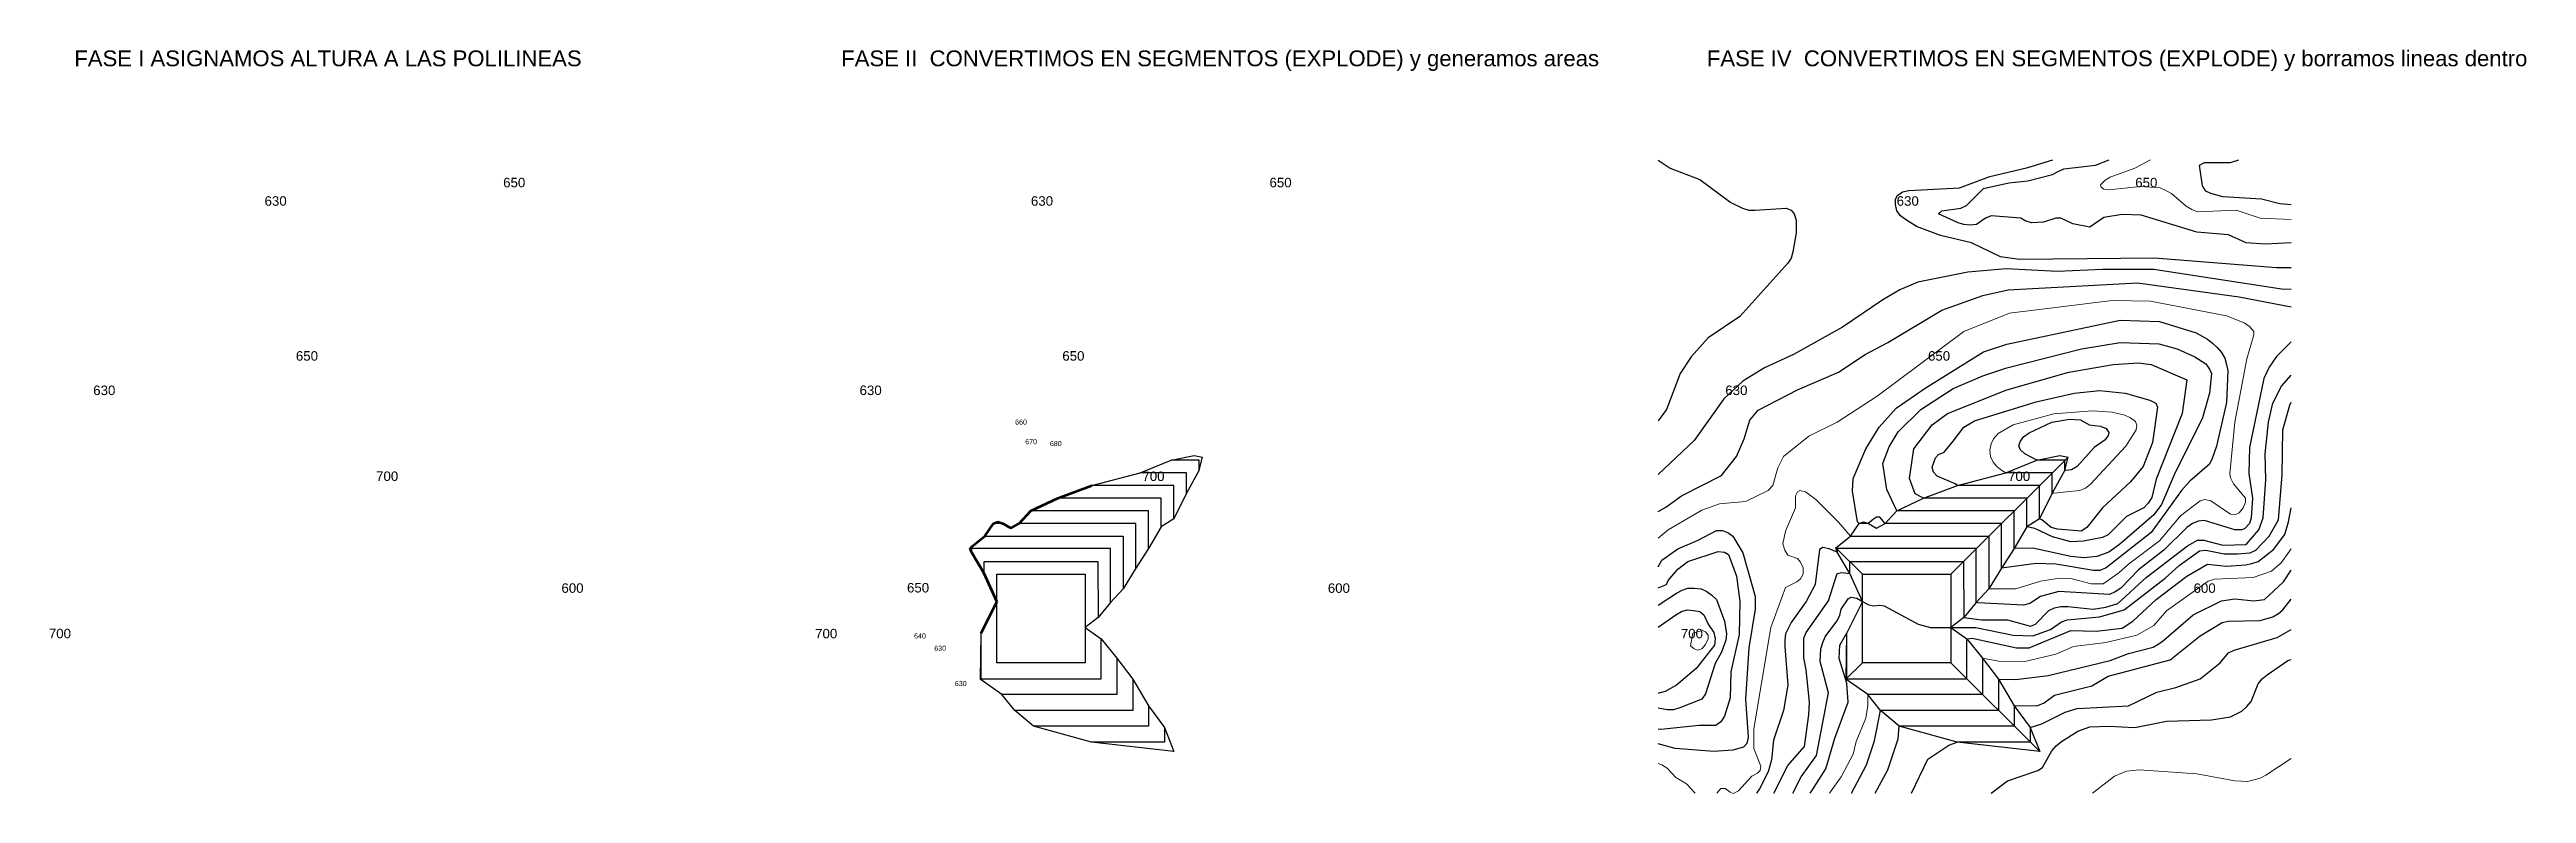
# Model space of a CAD drawing. Header units: metres. Extents: x 3447 to 9243, y 991 to 2215.
# Drawn here: x 5330 to 9243, y 1041 to 2215 of the extents above; entities that cross this region are included whole.
import ezdxf

# ---------------------------------------------------------------- set-up
doc = ezdxf.new("R2010")
doc.units = ezdxf.units.M
for name, color, linetype in [('cotas', 7, 'Continuous'), ('FaseB_Desmonte', 40, 'Continuous'), ('FaseB_Terraplen', 163, 'Continuous'), ('FASEC_CabeceraTalud', 7, 'Continuous'), ('FaseD_curvas', 82, 'Continuous'), ('FASED_Directoras', 82, 'Continuous'), ('FaseD_linea paso', 82, 'Continuous'), ('Plataforma', 5, 'Continuous')]:
    doc.layers.add(name, color=color, linetype=linetype)
doc.styles.get("Standard").update_dxf_attribs({"font": 'arial.ttf'})

msp = doc.modelspace()

# ---------------------------------------------------------------- texts
at = {"layer": 'cotas'}
for s, height, p in [('FASE I ASIGNAMOS ALTURA A LAS POLILINEAS', 25, (5369.1, 2189.1)), ('FASE II  CONVERTIMOS EN SEGMENTOS (EXPLODE) y generamos areas', 25, (6580.6, 2189.1)), ('FASE IV  CONVERTIMOS EN SEGMENTOS (EXPLODE) y borramos lineas dentro', 25, (7948.2, 2189.1)), ('650', 15, (7257.3, 1998, 650)), ('650', 15, (8625, 1998, 650)), ('630', 15, (6880.4, 1968.9, 630)), ('630', 15, (8248.1, 1968.9, 630)), ('650', 15, (6930, 1724.3, 650)), ('650', 15, (8297.6, 1724.3, 650)), ('630', 15, (6609.7, 1670, 630)), ('630', 15, (7977.4, 1670, 630)), ('660', 8, (6855.4, 1623.4, 1280)), ('670', 8, (6871.4, 1592.4, 1290)), ('680', 8, (6910.4, 1589.4, 1300)), ('700', 15, (7056.5, 1534.3, 700)), ('700', 15, (8424.1, 1534.3, 700)), ('650', 15, (6684.6, 1358.3)), ('600', 15, (7349.4, 1357.7, 600)), ('600', 15, (8717.1, 1357.7, 600)), ('700', 15, (6539.5, 1285.9, 700)), ('640', 8, (6695.8, 1285.7, 620)), ('700', 15, (7907.1, 1285.9, 700)), ('630', 8, (6727.8, 1266.2, 620)), ('630', 8, (6760.2, 1210.5, 620))]:
    msp.add_text(s, height=height, dxfattribs=at).set_placement(p)
at = {"layer": 'cotas', "char_height": 15, "attachment_point": 1}
for s, insert in [('650', (6046.6, 2013, 650)), ('630', (5669.7, 1983.9, 630)), ('650', (5719.2, 1739.3, 650)), ('630', (5399, 1685, 630)), ('700', (5845.9, 1549.4, 700)), ('600', (6138.7, 1372.8, 600)), ('700', (5328.9, 1301, 700))]:
    msp.add_mtext_dynamic_manual_height_columns(s, width=8.898, gutter_width=12.5, heights=[0], dxfattribs=dict(at, insert=insert))

# ---------------------------------------------------------------- linework, layer by layer
at = {"layer": 'FaseB_Desmonte'}
for p, q in [((8333.9, 1387.2, 620), (8518.8, 1572.1, 711)), ((8513.9, 1567.2, 710), (8469.6, 1567.2, 710)), ((8513.9, 1551.3, 710), (8513.9, 1567.2, 710)), ((8473.9, 1527.2, 690), (8344.4, 1527.2, 690)), ((8493.9, 1547.2, 700), (8420.4, 1547.2, 700)), ((8473.9, 1474.6, 690), (8473.9, 1527.2, 690)), ((8493.9, 1515.3, 700), (8493.9, 1547.2, 700)), ((8433.9, 1487.2, 670), (8248.1, 1487.2, 670)), ((8453.9, 1507.2, 680), (8290.4, 1507.2, 680)), ((8433.9, 1427.5, 670), (8433.9, 1487.2, 670)), ((8453.9, 1462.1, 680), (8453.9, 1507.2, 680)), ((8203.4, 1467.2, 660), (8189.1, 1467.2, 660)), ((8413.9, 1467.2, 660), (8229.7, 1467.2, 660)), ((8413.9, 1396.9, 660), (8413.9, 1467.2, 660)), ((8193.9, 1387.2, 620), (8152.1, 1429, 642)), ((8373.9, 1427.9, 640), (8153.9, 1427.5, 640)), ((8153.9, 1427.5, 640), (8153.9, 1427.2, 640)), ((8153.9, 1427.2, 640), (8153.9, 1422, 640)), ((8174.4, 1447.2, 650), (8393.9, 1447.2, 650)), ((8373.9, 1342.5, 640), (8373.9, 1427.9, 640)), ((8393.9, 1447.2, 650), (8393.9, 1364.1, 650)), ((8173.9, 1388.1, 630), (8173.9, 1407.2, 630)), ((8173.9, 1407.2, 630), (8353.9, 1407.2, 630)), ((8353.9, 1407.2, 630), (8354, 1318.9, 630))]:
    msp.add_line(p, q, dxfattribs=at)
for points, elevation in [([(7146.3, 1551.3), (7146.3, 1567.2), (7101.9, 1567.2)], 710), ([(7106.3, 1474.6), (7106.3, 1527.2), (6976.8, 1527.2)], 690), ([(7126.3, 1515.3), (7126.3, 1547.2), (7052.8, 1547.2)], 700), ([(7066.3, 1427.5), (7066.3, 1487.2), (6880.4, 1487.2)], 670), ([(7086.3, 1462.1), (7086.3, 1507.2), (6922.7, 1507.2)], 680), ([(6835.8, 1467.2), (6821.5, 1467.2)], 660), ([(7046.3, 1396.9), (7046.3, 1467.2), (6862, 1467.2)], 660), ([(7006.3, 1342.5), (7006.3, 1427.9), (6786.3, 1427.5), (6786.3, 1427.2)], 640), ([(6786.3, 1427.2), (6786.3, 1422)], 640), ([(6806.7, 1447.2), (7026.3, 1447.2), (7026.3, 1364.1)], 650), ([(6806.3, 1388.1), (6806.3, 1407.2), (6986.3, 1407.2), (6986.4, 1318.9)], 630)]:
    msp.add_lwpolyline(points, dxfattribs=dict(at, elevation=elevation))
at = {"layer": 'FaseB_Terraplen'}
for p, q in [((8168.9, 1293.8, 610), (8168.9, 1222.2, 610)), ((8358.9, 1222.2, 610), (8358.9, 1285.2, 610)), ((8383.9, 1254.5, 600), (8383.9, 1197.2, 600)), ((8193.9, 1247.2, 620), (8168, 1221.3, 609)), ((8168.9, 1222.2, 610), (8358.9, 1222.2, 610)), ((8333.9, 1247.2, 620), (8474, 1107.1, 563)), ((8408.9, 1221.7, 590), (8408.9, 1172.2, 590)), ((8383.9, 1197.2, 600), (8202.3, 1197.2, 600)), ((8433.9, 1179.1, 580), (8433.9, 1147.2, 580)), ((8408.9, 1172.2, 590), (8222.3, 1172.2, 590)), ((8433.9, 1147.2, 580), (8251.9, 1147.2, 580)), ((8458.9, 1145.4, 570), (8458.9, 1122.2, 570)), ((8458.9, 1122.2, 570), (8343.8, 1122.2, 570))]:
    msp.add_line(p, q, dxfattribs=at)
for points, elevation in [([(6801.2, 1293.8), (6801.3, 1222.2), (6991.3, 1222.2), (6991.3, 1285.2)], 610), ([(7016.3, 1254.5), (7016.3, 1197.2), (6834.6, 1197.2)], 600), ([(7041.3, 1221.7), (7041.3, 1172.2), (6854.7, 1172.2)], 590), ([(7066.3, 1179.1), (7066.3, 1147.2), (6884.3, 1147.2)], 580), ([(7091.3, 1145.4), (7091.3, 1122.2), (6976.2, 1122.2)], 570)]:
    msp.add_lwpolyline(points, dxfattribs=dict(at, elevation=elevation))
at = {"layer": 'FASEC_CabeceraTalud'}
for p, q in [((7052.8, 1547.2, 700), (7101.9, 1567.2, 710)), ((7101.9, 1567.2, 710), (7138.4, 1574.8, 712)), ((7138.4, 1574.8, 711), (7151.2, 1572.1, 710)), ((7146.3, 1551.3, 710), (7151.2, 1572.1)), ((8420.4, 1547.2, 700), (8469.6, 1567.2, 710)), ((8469.6, 1567.2, 710), (8506.1, 1574.8, 712)), ((8506.1, 1574.8, 712), (8518.8, 1572.1, 711)), ((8513.9, 1551.3, 710), (8518.8, 1572.1, 711)), ((6976.8, 1527.2, 690), (7052.8, 1547.2, 700)), ((7146.3, 1551.3, 710), (7126.3, 1515.3, 700)), ((8290.4, 1507.2, 680), (8344.4, 1527.2, 690)), ((8344.4, 1527.2, 690), (8420.4, 1547.2, 700)), ((8513.9, 1551.3, 710), (8493.9, 1515.3, 700)), ((7126.3, 1515.3, 700), (7106.3, 1474.6, 690)), ((8229.7, 1467.2, 660), (8248.1, 1487.2, 670)), ((8248.1, 1487.2, 670), (8290.4, 1507.2, 680)), ((8493.9, 1515.3, 700), (8473.9, 1474.6, 690)), ((7086.3, 1462.1, 680), (7066.3, 1427.5, 670)), ((7106.3, 1474.6, 690), (7086.3, 1462.1, 680)), ((8175.3, 1447.2, 650), (8189.1, 1467.2, 660)), ((8189.1, 1467.2, 660), (8195.7, 1469.7, 663)), ((8195.7, 1469.7, 663), (8203.4, 1467.2, 660)), ((8203.4, 1467.2, 660), (8216.1, 1459.8, 655)), ((8216.1, 1459.8, 655), (8229.7, 1467.2, 660)), ((8453.9, 1462.1, 680), (8433.9, 1427.5, 670)), ((8473.9, 1474.6, 690), (8453.9, 1462.1, 680)), ((7066.3, 1427.5, 670), (7046.3, 1396.9, 660)), ((8152.1, 1429, 642), (8175.3, 1447.2, 650)), ((8153.9, 1422, 640), (8152.1, 1429, 642)), ((8173.9, 1388.1, 630), (8153.9, 1422, 640)), ((8433.9, 1427.5, 670), (8413.9, 1396.9, 660)), ((7046.3, 1396.9, 660), (7026.3, 1364.1, 650)), ((8193.9, 1344, 620), (8173.9, 1388.1, 630)), ((8413.9, 1396.9, 660), (8393.9, 1364.1, 650)), ((7006.3, 1342.5, 640), (6986.4, 1318.9, 630)), ((7026.3, 1364.1, 650), (7006.3, 1342.5, 640)), ((8193.9, 1344, 620), (8168.9, 1293.8, 610)), ((8373.9, 1342.5, 640), (8354, 1318.9, 630)), ((8393.9, 1364.1, 650), (8373.9, 1342.5, 640)), ((6801.2, 1293.8, 610), (6800.4, 1221.3, 609)), ((6986.4, 1318.9, 630), (6966.3, 1303.1, 620)), ((6966.3, 1303.1, 620), (6991.3, 1285.2, 610)), ((8168.9, 1293.8, 610), (8168, 1221.3, 609)), ((8354, 1318.9, 630), (8333.9, 1303.1, 620)), ((8333.9, 1303.1, 620), (8358.9, 1285.2, 610)), ((6991.3, 1285.2, 610), (7016.3, 1254.5, 600)), ((7016.3, 1254.5, 600), (7041.3, 1221.7, 590)), ((8358.9, 1285.2, 610), (8383.9, 1254.5, 600)), ((8383.9, 1254.5, 600), (8408.9, 1221.7, 590)), ((6834.6, 1197.2, 600), (6800.4, 1221.3, 609)), ((7041.3, 1221.7, 590), (7066.3, 1179.1, 580)), ((8202.3, 1197.2, 600), (8168, 1221.3, 609)), ((8408.9, 1221.7, 590), (8433.9, 1179.1, 580)), ((6854.7, 1172.2, 590), (6834.6, 1197.2, 600)), ((7066.3, 1179.1, 580), (7091.3, 1145.4, 570)), ((8222.3, 1172.2, 590), (8202.3, 1197.2, 600)), ((8433.9, 1179.1, 580), (8458.9, 1145.4, 570)), ((6884.3, 1147.2, 580), (6854.7, 1172.2, 590)), ((6976.2, 1122.2, 570), (6884.3, 1147.2, 580)), ((7091.3, 1145.4, 570), (7106.4, 1107.1, 563)), ((8251.9, 1147.2, 580), (8222.3, 1172.2, 590)), ((8343.8, 1122.2, 570), (8251.9, 1147.2, 580)), ((8458.9, 1145.4, 570), (8474, 1107.1, 563)), ((7106.4, 1107.1, 563), (6976.2, 1122.2, 570)), ((8474, 1107.1, 563), (8343.8, 1122.2, 570))]:
    msp.add_line(p, q, dxfattribs=at)
at = {"layer": 'FASEC_CabeceraTalud', "lineweight": 60}
for p, q in [((6922.7, 1507.2, 680), (6976.8, 1527.2, 690)), ((6862, 1467.2, 660), (6880.4, 1487.2, 670)), ((6880.4, 1487.2, 670), (6922.7, 1507.2, 680)), ((6807.7, 1447.2, 650), (6821.5, 1467.2, 660)), ((6821.5, 1467.2, 660), (6828, 1469.7, 663)), ((6828, 1469.7, 663), (6835.8, 1467.2, 660)), ((6835.8, 1467.2, 660), (6848.5, 1459.8, 655)), ((6848.5, 1459.8, 655), (6862, 1467.2, 660)), ((6784.4, 1429, 642), (6807.7, 1447.2, 650)), ((6786.3, 1422, 640), (6784.4, 1429, 642)), ((6806.3, 1388.1, 630), (6786.3, 1422, 640)), ((6826.3, 1344, 620), (6806.3, 1388.1, 630)), ((6826.3, 1344, 620), (6801.2, 1293.8, 610))]:
    msp.add_line(p, q, dxfattribs=at)
at = {"layer": 'FaseD_curvas', "color": 30, "linetype": 'Continuous', "lineweight": -3}
for p, q in [((7871.4, 2040.8, 620), (7890.3, 2028.1, 620)), ((8455.3, 2029.1, 630), (8494.9, 2041.5, 630)), ((8562.3, 2033.1, 640), (8583.6, 2041.5, 640)), ((8726.3, 2033.1, 660), (8734.3, 2037.1, 660)), ((8734.3, 2037.1, 660), (8764.3, 2037.1, 660)), ((8764.3, 2037.1, 660), (8775.3, 2037.1, 660)), ((8775.3, 2037.1, 660), (8785.3, 2040.1, 660)), ((8785.3, 2040.1, 660), (8788.8, 2041.5, 660)), ((7890.3, 2028.1, 620), (7937.3, 2010.1, 620)), ((7937.3, 2010.1, 620), (7986.3, 1974.1, 620)), ((8267.3, 1993.1, 630), (8347.3, 1997.1, 630)), ((8347.3, 1997.1, 630), (8395.3, 2015.1, 630)), ((8358.3, 1969.1, 640), (8385.3, 1996.1, 640)), ((8385.3, 1996.1, 640), (8425.3, 2005.1, 640)), ((8395.3, 2015.1, 630), (8455.3, 2029.1, 630)), ((8425.3, 2005.1, 640), (8455.3, 2008.1, 640)), ((8455.3, 2008.1, 640), (8494.3, 2018.1, 640)), ((8494.3, 2018.1, 640), (8503.3, 2023.1, 640)), ((8503.3, 2023.1, 640), (8512.3, 2027.1, 640)), ((8512.3, 2027.1, 640), (8562.3, 2033.1, 640)), ((8731.3, 2000.1, 660), (8726.3, 2033.1, 660)), ((8736.3, 1992.1, 660), (8731.3, 2000.1, 660)), ((7986.3, 1974.1, 620), (8004.3, 1965.1, 620)), ((8004.3, 1965.1, 620), (8014.3, 1962.1, 620)), ((8014.3, 1962.1, 620), (8024.3, 1962.1, 620)), ((8024.3, 1962.1, 620), (8073.3, 1965.1, 620)), ((8073.3, 1965.1, 620), (8081.3, 1962.1, 620)), ((8081.3, 1962.1, 620), (8086.3, 1956.1, 620)), ((8246.3, 1979.1, 630), (8249.3, 1985.1, 630)), ((8246.3, 1971.1, 630), (8246.3, 1979.1, 630)), ((8248.3, 1961.1, 630), (8246.3, 1971.1, 630)), ((8254.3, 1953.1, 630), (8248.3, 1961.1, 630)), ((8249.3, 1985.1, 630), (8257.3, 1991.1, 630)), ((8257.3, 1991.1, 630), (8267.3, 1993.1, 630)), ((8314.3, 1956.1, 640), (8319.3, 1961.1, 640)), ((8319.3, 1961.1, 640), (8349.3, 1965.1, 640)), ((8349.3, 1965.1, 640), (8358.3, 1969.1, 640)), ((8744.3, 1988.1, 660), (8736.3, 1992.1, 660)), ((8763.3, 1983.1, 660), (8744.3, 1988.1, 660)), ((8824.3, 1979.1, 660), (8763.3, 1983.1, 660)), ((8853.3, 1972.1, 660), (8824.3, 1979.1, 660)), ((8871.4, 1970.2, 660), (8853.3, 1972.1, 660)), ((8089.3, 1926.1, 620), (8084.3, 1896.1, 620)), ((8086.3, 1956.1, 620), (8089.3, 1946.1, 620)), ((8089.3, 1946.1, 620), (8089.3, 1926.1, 620)), ((8262.3, 1947.1, 630), (8254.3, 1953.1, 630)), ((8279.3, 1936.1, 630), (8262.3, 1947.1, 630)), ((8317.3, 1922.1, 630), (8279.3, 1936.1, 630)), ((8345.3, 1942.1, 640), (8314.3, 1956.1, 640)), ((8366.3, 1910.1, 630), (8317.3, 1922.1, 630)), ((8354.3, 1939.1, 640), (8345.3, 1942.1, 640)), ((8364.3, 1938.1, 640), (8354.3, 1939.1, 640)), ((8374.3, 1939.1, 640), (8364.3, 1938.1, 640)), ((8388.3, 1949.1, 640), (8374.3, 1939.1, 640)), ((8397.3, 1953.1, 640), (8388.3, 1949.1, 640)), ((8444.3, 1949.1, 640), (8397.3, 1953.1, 640)), ((8451.3, 1945.1, 640), (8444.3, 1949.1, 640)), ((8461.3, 1942.1, 640), (8451.3, 1945.1, 640)), ((8480.3, 1943.1, 640), (8461.3, 1942.1, 640)), ((8499.3, 1949.1, 640), (8480.3, 1943.1, 640)), ((8507.3, 1949.1, 640), (8499.3, 1949.1, 640)), ((8526.3, 1940.1, 640), (8507.3, 1949.1, 640)), ((8553.3, 1935.1, 640), (8526.3, 1940.1, 640)), ((8575.3, 1950.1, 640), (8553.3, 1935.1, 640)), ((8604.3, 1955.1, 640), (8575.3, 1950.1, 640)), ((8634.3, 1954.1, 640), (8604.3, 1955.1, 640)), ((8722.3, 1927.1, 640), (8634.3, 1954.1, 640)), ((8772.3, 1923.1, 640), (8722.3, 1927.1, 640)), ((8800.3, 1910.1, 640), (8772.3, 1923.1, 640)), ((8081.3, 1886.1, 620), (8076.3, 1878.1, 620)), ((8084.3, 1896.1, 620), (8081.3, 1886.1, 620)), ((8412.3, 1888.1, 630), (8366.3, 1910.1, 630)), ((8442.3, 1884.1, 630), (8412.3, 1888.1, 630)), ((8655.3, 1886.1, 630), (8442.3, 1884.1, 630)), ((8848.3, 1871.1, 630), (8655.3, 1886.1, 630)), ((8830.3, 1908.1, 640), (8800.3, 1910.1, 640)), ((8871.4, 1910.4, 640), (8830.3, 1908.1, 640)), ((8076.3, 1878.1, 620), (8000.3, 1794.1, 620)), ((8281.3, 1848.1, 630), (8253.3, 1836.1, 630)), ((8360.3, 1864.1, 630), (8281.3, 1848.1, 630)), ((8421.3, 1869.1, 630), (8360.3, 1864.1, 630)), ((8502.3, 1865.1, 630), (8421.3, 1869.1, 630)), ((8424.3, 1836.1, 640), (8628.3, 1847.1, 640)), ((8573.3, 1868.1, 630), (8502.3, 1865.1, 630)), ((8654.3, 1868.1, 630), (8573.3, 1868.1, 630)), ((8628.3, 1847.1, 640), (8789.3, 1825.1, 640)), ((8856.3, 1837.1, 630), (8654.3, 1868.1, 630)), ((8871.4, 1870.7, 630), (8848.3, 1871.1, 630)), ((8226.3, 1820.1, 630), (8162.3, 1777.1, 630)), ((8253.3, 1836.1, 630), (8226.3, 1820.1, 630)), ((8234.3, 1753.1, 640), (8319.3, 1804.1, 640)), ((8319.3, 1804.1, 640), (8384.3, 1827.1, 640)), ((8384.3, 1827.1, 640), (8424.3, 1836.1, 640)), ((8789.3, 1825.1, 640), (8871.4, 1809.5, 640)), ((8871.4, 1836.6, 630), (8856.3, 1837.1, 630)), ((8000.3, 1794.1, 620), (7950.3, 1760.1, 620)), ((8162.3, 1777.1, 630), (8085.3, 1734.1, 630)), ((8422.3, 1750.1, 660), (8601.3, 1788.1, 660)), ((8601.3, 1788.1, 660), (8663.3, 1786.1, 660)), ((8663.3, 1786.1, 660), (8721.3, 1768.1, 660)), ((8721.3, 1768.1, 660), (8739.3, 1758.1, 660)), ((7923.3, 1730.1, 620), (7906.3, 1704.1, 620)), ((7950.3, 1760.1, 620), (7923.3, 1730.1, 620)), ((8085.3, 1734.1, 630), (8039.3, 1713.1, 630)), ((8156.3, 1706.1, 640), (8198.3, 1734.1, 640)), ((8198.3, 1734.1, 640), (8234.3, 1753.1, 640)), ((8293.3, 1681.1, 660), (8385.3, 1738.1, 660)), ((8385.3, 1738.1, 660), (8422.3, 1750.1, 660)), ((8422.3, 1713.1, 670), (8540.3, 1743.1, 670)), ((8540.3, 1743.1, 670), (8601.3, 1753.1, 670)), ((8601.3, 1753.1, 670), (8662.3, 1751.1, 670)), ((8662.3, 1751.1, 670), (8691.3, 1743.1, 670)), ((8691.3, 1743.1, 670), (8719.3, 1730.1, 670)), ((8719.3, 1730.1, 670), (8736.3, 1719.1, 670)), ((8739.3, 1758.1, 660), (8747.3, 1752.1, 660)), ((8747.3, 1752.1, 660), (8754.3, 1745.1, 660)), ((8754.3, 1745.1, 660), (8761.3, 1737.1, 660)), ((8761.3, 1737.1, 660), (8766.3, 1728.1, 660)), ((8766.3, 1728.1, 660), (8769.3, 1718.1, 660)), ((8848.3, 1731.1, 640), (8836.3, 1714.1, 640)), ((8871.4, 1754.2, 640), (8848.3, 1731.1, 640)), ((7906.3, 1704.1, 620), (7884.3, 1647.1, 620)), ((8005.3, 1692.1, 630), (7975.3, 1664.1, 630)), ((8039.3, 1713.1, 630), (8005.3, 1692.1, 630)), ((8091.3, 1678.1, 640), (8156.3, 1706.1, 640)), ((8337.3, 1680.1, 670), (8384.3, 1700.1, 670)), ((8384.3, 1700.1, 670), (8422.3, 1713.1, 670)), ((8422.3, 1678.1, 680), (8520.3, 1706.1, 680)), ((8520.3, 1706.1, 680), (8590.3, 1718.1, 680)), ((8590.3, 1718.1, 680), (8630.3, 1721.1, 680)), ((8630.3, 1721.1, 680), (8650.3, 1718.1, 680)), ((8650.3, 1718.1, 680), (8706.3, 1694.1, 680)), ((8706.3, 1694.1, 680), (8699.3, 1641.1, 680)), ((8736.3, 1719.1, 670), (8742.3, 1711.1, 670)), ((8742.3, 1711.1, 670), (8745.3, 1704.1, 670)), ((8745.3, 1704.1, 670), (8742.3, 1673.1, 670)), ((8769.3, 1718.1, 660), (8771.3, 1708.1, 660)), ((8771.3, 1708.1, 660), (8769.3, 1658.1, 660)), ((8828.3, 1696.1, 640), (8805.3, 1587.1, 640)), ((8836.3, 1714.1, 640), (8828.3, 1696.1, 640)), ((8842.3, 1657.1, 630), (8856.3, 1684.1, 630)), ((8856.3, 1684.1, 630), (8871.4, 1701.4, 630)), ((7884.3, 1647.1, 620), (7871.4, 1629.4, 620)), ((7975.3, 1664.1, 630), (7928.3, 1598.1, 630)), ((8016.3, 1630.1, 640), (8029.3, 1646.1, 640)), ((8029.3, 1646.1, 640), (8091.3, 1678.1, 640)), ((8220.3, 1619.1, 660), (8247.3, 1649.1, 660)), ((8247.3, 1649.1, 660), (8293.3, 1681.1, 660)), ((8250.3, 1612.1, 670), (8286.3, 1647.1, 670)), ((8286.3, 1647.1, 670), (8337.3, 1680.1, 670)), ((8328.3, 1641.1, 680), (8422.3, 1678.1, 680)), ((8371.3, 1629.1, 690), (8468.3, 1659.1, 690)), ((8468.3, 1659.1, 690), (8528.3, 1673.1, 690)), ((8528.3, 1673.1, 690), (8569.3, 1677.1, 690)), ((8569.3, 1677.1, 690), (8609.3, 1673.1, 690)), ((8609.3, 1673.1, 690), (8648.3, 1662.1, 690)), ((8648.3, 1662.1, 690), (8657.3, 1657.1, 690)), ((8660.3, 1651.1, 690), (8652.3, 1595.1, 690)), ((8657.3, 1657.1, 690), (8660.3, 1651.1, 690)), ((8742.3, 1673.1, 670), (8731.3, 1634.1, 670)), ((8769.3, 1658.1, 660), (8753.3, 1589.1, 660)), ((8835.3, 1627.1, 630), (8842.3, 1657.1, 630)), ((8858.3, 1615.1, 620), (8869.3, 1654.1, 620)), ((8869.3, 1654.1, 620), (8871.4, 1658.8, 620)), ((8007.3, 1601.1, 640), (8016.3, 1630.1, 640)), ((8199.3, 1585.1, 660), (8220.3, 1619.1, 660)), ((8236.3, 1588.1, 670), (8250.3, 1612.1, 670)), ((8275.3, 1585.1, 680), (8304.3, 1623.1, 680)), ((8304.3, 1623.1, 680), (8328.3, 1641.1, 680)), ((8337.3, 1597.1, 690), (8354.3, 1619.1, 690)), ((8354.3, 1619.1, 690), (8371.3, 1629.1, 690)), ((8448.3, 1604.1, 710), (8457.3, 1610.1, 710)), ((8457.3, 1610.1, 710), (8493.3, 1627.1, 710)), ((8493.3, 1627.1, 710), (8521.3, 1632.1, 710)), ((8521.3, 1632.1, 710), (8538.3, 1631.1, 710)), ((8538.3, 1631.1, 710), (8552.3, 1623.1, 710)), ((8552.3, 1623.1, 710), (8570.3, 1621.1, 710)), ((8570.3, 1621.1, 710), (8579.3, 1617.1, 710)), ((8582.3, 1606.1, 710), (8577.3, 1599.1, 710)), ((8579.3, 1617.1, 710), (8583.3, 1611.1, 710)), ((8583.3, 1611.1, 710), (8582.3, 1606.1, 710)), ((8699.3, 1641.1, 680), (8658.3, 1537.1, 680)), ((8731.3, 1634.1, 670), (8686.3, 1544.1, 670)), ((8830.3, 1577.1, 630), (8835.3, 1627.1, 630)), ((8857.3, 1544.1, 620), (8858.3, 1615.1, 620)), ((7928.3, 1598.1, 630), (7871.4, 1544.6, 630)), ((7971.3, 1543.1, 640), (7995.3, 1573.1, 640)), ((7995.3, 1573.1, 640), (8007.3, 1601.1, 640)), ((8179.3, 1538.1, 660), (8199.3, 1585.1, 660)), ((8226.3, 1562.1, 670), (8236.3, 1588.1, 670)), ((8268.3, 1538.1, 680), (8275.3, 1585.1, 680)), ((8304.3, 1556.1, 690), (8309.3, 1571.1, 690)), ((8309.3, 1571.1, 690), (8314.3, 1576.1, 690)), ((8314.3, 1576.1, 690), (8323.3, 1580.1, 690)), ((8323.3, 1580.1, 690), (8337.3, 1597.1, 690)), ((8441.3, 1590.1, 710), (8443.3, 1596.1, 710)), ((8443.3, 1584.1, 710), (8441.3, 1590.1, 710)), ((8443.3, 1596.1, 710), (8448.3, 1604.1, 710)), ((8450.3, 1577.1, 710), (8443.3, 1584.1, 710)), ((8469.6, 1567.2, 710), (8450.3, 1577.1, 710)), ((8560.3, 1587.1, 710), (8533.3, 1557.1, 710)), ((8577.3, 1599.1, 710), (8560.3, 1587.1, 710)), ((8652.3, 1595.1, 690), (8637.3, 1557.1, 690)), ((8746.3, 1570.1, 660), (8742.3, 1561.1, 660)), ((8753.3, 1589.1, 660), (8746.3, 1570.1, 660)), ((8805.3, 1587.1, 640), (8804.3, 1546.1, 640)), ((8831.3, 1536.1, 630), (8830.3, 1577.1, 630)), ((7908.3, 1511.1, 640), (7971.3, 1543.1, 640)), ((8178.3, 1518.1, 660), (8179.3, 1538.1, 660)), ((8232.3, 1521.1, 670), (8226.3, 1562.1, 670)), ((8277.3, 1514.1, 680), (8268.3, 1538.1, 680)), ((8306.3, 1548.1, 690), (8304.3, 1556.1, 690)), ((8312.3, 1542.1, 690), (8306.3, 1548.1, 690)), ((8340.3, 1530.1, 690), (8312.3, 1542.1, 690)), ((8344.4, 1527.2, 690), (8340.3, 1530.1, 690)), ((8515.3, 1551.1, 710), (8513.9, 1551.3, 710)), ((8524.3, 1552.1, 710), (8515.3, 1551.1, 710)), ((8533.3, 1557.1, 710), (8524.3, 1552.1, 710)), ((8617.3, 1533.1, 690), (8573.3, 1492.1, 690)), ((8637.3, 1557.1, 690), (8617.3, 1533.1, 690)), ((8658.3, 1537.1, 680), (8651.3, 1508.1, 680)), ((8686.3, 1544.1, 670), (8666.3, 1497.1, 670)), ((8711.3, 1534.1, 660), (8698.3, 1519.1, 660)), ((8742.3, 1561.1, 660), (8711.3, 1534.1, 660)), ((8804.3, 1546.1, 640), (8810.3, 1507.1, 640)), ((8827.3, 1476.1, 630), (8831.3, 1536.1, 630)), ((8851.3, 1473.1, 620), (8857.3, 1544.1, 620)), ((7871.4, 1486.4, 640), (7883.3, 1493.1, 640)), ((7883.3, 1493.1, 640), (7908.3, 1511.1, 640)), ((8186.3, 1470.1, 660), (8178.3, 1518.1, 660)), ((8248.1, 1487.2, 670), (8232.3, 1521.1, 670)), ((8290.4, 1507.2, 680), (8277.3, 1514.1, 680)), ((8573.3, 1492.1, 690), (8548.3, 1461.1, 690)), ((8638.3, 1492.1, 680), (8611.3, 1478.1, 680)), ((8645.3, 1499.1, 680), (8638.3, 1492.1, 680)), ((8651.3, 1508.1, 680), (8645.3, 1499.1, 680)), ((8698.3, 1519.1, 660), (8650.3, 1453.1, 660)), ((8666.3, 1497.1, 670), (8654.3, 1481.1, 670)), ((8810.3, 1507.1, 640), (8808.3, 1476.1, 640)), ((8867.3, 1470.1, 610), (8871.4, 1491.7, 610)), ((7934.3, 1441.1, 660), (7963.3, 1456.1, 660)), ((7963.3, 1456.1, 660), (7972.3, 1456.1, 660)), ((7972.3, 1456.1, 660), (7981.3, 1453.1, 660)), ((7981.3, 1453.1, 660), (7989.3, 1447.1, 660)), ((8189.1, 1467.2, 660), (8186.3, 1470.1, 660)), ((8211.3, 1474.1, 660), (8203.3, 1467.1, 660)), ((8216.3, 1477.1, 660), (8211.3, 1474.1, 660)), ((8221.3, 1477.1, 660), (8216.3, 1477.1, 660)), ((8229.7, 1467.2, 660), (8221.3, 1477.1, 660)), ((8466.3, 1459.1, 680), (8453.9, 1462.1, 680)), ((8494.3, 1446.1, 680), (8466.3, 1459.1, 680)), ((8477.3, 1473.1, 690), (8473.9, 1474.6, 690)), ((8492.3, 1461.1, 690), (8477.3, 1473.1, 690)), ((8502.3, 1458.1, 690), (8492.3, 1461.1, 690)), ((8539.3, 1455.1, 690), (8502.3, 1458.1, 690)), ((8548.3, 1461.1, 690), (8539.3, 1455.1, 690)), ((8582.3, 1449.1, 680), (8573.3, 1445.1, 680)), ((8650.3, 1453.1, 660), (8579.3, 1397.1, 660)), ((8611.3, 1478.1, 680), (8582.3, 1449.1, 680)), ((8654.3, 1481.1, 670), (8600.3, 1434.1, 670)), ((8706.3, 1461.1, 640), (8670.3, 1425.1, 640)), ((8715.3, 1467.1, 640), (8706.3, 1461.1, 640)), ((8724.3, 1471.1, 640), (8715.3, 1467.1, 640)), ((8734.3, 1472.1, 640), (8724.3, 1471.1, 640)), ((8782.3, 1457.1, 640), (8734.3, 1472.1, 640)), ((8793.3, 1457.1, 640), (8782.3, 1457.1, 640)), ((8798.3, 1459.1, 640), (8793.3, 1457.1, 640)), ((8805.3, 1467.1, 640), (8798.3, 1459.1, 640)), ((8800.3, 1434.1, 630), (8820.3, 1457.1, 630)), ((8808.3, 1476.1, 640), (8805.3, 1467.1, 640)), ((8820.3, 1457.1, 630), (8827.3, 1476.1, 630)), ((8836.3, 1447.1, 620), (8851.3, 1473.1, 620)), ((8843.3, 1426.1, 610), (8861.3, 1450.1, 610)), ((8861.3, 1450.1, 610), (8867.3, 1470.1, 610)), ((7871.4, 1398.7, 660), (7877.3, 1409.1, 660)), ((7877.3, 1409.1, 660), (7902.3, 1427.1, 660)), ((7902.3, 1427.1, 660), (7934.3, 1441.1, 660)), ((7918.3, 1407.1, 670), (7966.3, 1423.1, 670)), ((7966.3, 1423.1, 670), (7976.3, 1422.1, 670)), ((7976.3, 1422.1, 670), (7982.3, 1418.1, 670)), ((7982.3, 1418.1, 670), (7995.3, 1384.1, 670)), ((7989.3, 1447.1, 660), (8005.3, 1421.1, 660)), ((8005.3, 1421.1, 660), (8024.3, 1352.1, 660)), ((8126.3, 1426.1, 640), (8119.3, 1371.1, 640)), ((8131.3, 1429.1, 640), (8126.3, 1426.1, 640)), ((8141.3, 1427.1, 640), (8131.3, 1429.1, 640)), ((8153.9, 1422, 640), (8141.3, 1427.1, 640)), ((8463.3, 1428.1, 670), (8433.9, 1427.5, 670)), ((8523.3, 1415.1, 670), (8463.3, 1428.1, 670)), ((8523.3, 1438.1, 680), (8494.3, 1446.1, 680)), ((8543.3, 1439.1, 680), (8523.3, 1438.1, 680)), ((8544.3, 1413.1, 670), (8523.3, 1415.1, 670)), ((8573.3, 1445.1, 680), (8543.3, 1439.1, 680)), ((8564.3, 1415.1, 670), (8544.3, 1413.1, 670)), ((8583.3, 1422.1, 670), (8564.3, 1415.1, 670)), ((8600.3, 1434.1, 670), (8583.3, 1422.1, 670)), ((8670.3, 1425.1, 640), (8630.3, 1394.1, 640)), ((8642.3, 1382.1, 630), (8707.3, 1432.1, 630)), ((8694.3, 1401.1, 620), (8726.3, 1424.1, 620)), ((8707.3, 1432.1, 630), (8723.3, 1441.1, 630)), ((8723.3, 1441.1, 630), (8733.3, 1441.1, 630)), ((8726.3, 1424.1, 620), (8736.3, 1425.1, 620)), ((8733.3, 1441.1, 630), (8763.3, 1433.1, 630)), ((8736.3, 1425.1, 620), (8765.3, 1419.1, 620)), ((8763.3, 1433.1, 630), (8800.3, 1434.1, 630)), ((8765.3, 1419.1, 620), (8786.3, 1419.1, 620)), ((8786.3, 1419.1, 620), (8806.3, 1421.1, 620)), ((8806.3, 1421.1, 620), (8815.3, 1425.1, 620)), ((8815.3, 1425.1, 620), (8836.3, 1447.1, 620)), ((8819.3, 1407.1, 610), (8843.3, 1426.1, 610)), ((7871.4, 1365.6, 670), (7884.3, 1371.1, 670)), ((7884.3, 1371.1, 670), (7887.3, 1377.1, 670)), ((7887.3, 1377.1, 670), (7902.3, 1395.1, 670)), ((7902.3, 1395.1, 670), (7918.3, 1407.1, 670)), ((7995.3, 1384.1, 670), (8000.3, 1344.1, 670)), ((8119.3, 1371.1, 640), (8105.3, 1344.1, 640)), ((8140.3, 1345.1, 630), (8154.3, 1388.1, 630)), ((8154.3, 1388.1, 630), (8161.3, 1390.1, 630)), ((8161.3, 1390.1, 630), (8173.9, 1388.1, 630)), ((8468.3, 1404.1, 660), (8413.9, 1396.9, 660)), ((8499.3, 1403.1, 660), (8468.3, 1404.1, 660)), ((8559.3, 1393.1, 660), (8499.3, 1403.1, 660)), ((8569.3, 1393.1, 660), (8559.3, 1393.1, 660)), ((8579.3, 1397.1, 660), (8569.3, 1393.1, 660)), ((8597.3, 1341.1, 630), (8642.3, 1382.1, 630)), ((8630.3, 1394.1, 640), (8602.3, 1365.1, 640)), ((8607.3, 1331.1, 620), (8672.3, 1381.1, 620)), ((8658.3, 1347.1, 610), (8706.3, 1384.1, 610)), ((8672.3, 1381.1, 620), (8694.3, 1401.1, 620)), ((8706.3, 1384.1, 610), (8739.3, 1403.1, 610)), ((8739.3, 1403.1, 610), (8769.3, 1400.1, 610)), ((8769.3, 1400.1, 610), (8799.3, 1402.1, 610)), ((8799.3, 1402.1, 610), (8809.3, 1404.1, 610)), ((8809.3, 1404.1, 610), (8819.3, 1407.1, 610)), ((8829.3, 1347.1, 590), (8859.3, 1375.1, 590)), ((8859.3, 1375.1, 590), (8871.4, 1393.8, 590)), ((7871.4, 1338.4, 680), (7900.3, 1357.1, 680)), ((7900.3, 1357.1, 680), (7909.3, 1362.1, 680)), ((7908.3, 1328.1, 690), (7917.3, 1331.1, 690)), ((7909.3, 1362.1, 680), (7918.3, 1365.1, 680)), ((7917.3, 1331.1, 690), (7927.3, 1330.1, 690)), ((7918.3, 1365.1, 680), (7928.3, 1365.1, 680)), ((7928.3, 1365.1, 680), (7939.3, 1364.1, 680)), ((7939.3, 1364.1, 680), (7948.3, 1360.1, 680)), ((7948.3, 1360.1, 680), (7956.3, 1354.1, 680)), ((7956.3, 1354.1, 680), (7963.3, 1347.1, 680)), ((7963.3, 1347.1, 680), (7976.3, 1313.1, 680)), ((8000.3, 1344.1, 670), (7999.3, 1292.1, 670)), ((8024.3, 1332.1, 660), (8014.3, 1271.1, 660)), ((8024.3, 1352.1, 660), (8024.3, 1332.1, 660)), ((8105.3, 1344.1, 640), (8081.3, 1311.1, 640)), ((8105.3, 1295.1, 630), (8140.3, 1345.1, 630)), ((8158.3, 1322.1, 620), (8160.3, 1332.1, 620)), ((8160.3, 1332.1, 620), (8171.3, 1348.1, 620)), ((8171.3, 1348.1, 620), (8176.3, 1351.1, 620)), ((8176.3, 1351.1, 620), (8185.3, 1349.1, 620)), ((8185.3, 1349.1, 620), (8193.9, 1344, 620)), ((8376.3, 1342.1, 640), (8373.9, 1342.5, 640)), ((8448.3, 1338.1, 640), (8376.3, 1342.1, 640)), ((8458.3, 1341.1, 640), (8448.3, 1338.1, 640)), ((8475.3, 1352.1, 640), (8458.3, 1341.1, 640)), ((8504.3, 1360.1, 640), (8475.3, 1352.1, 640)), ((8488.3, 1330.1, 630), (8497.3, 1334.1, 630)), ((8497.3, 1334.1, 630), (8507.3, 1336.1, 630)), ((8584.3, 1355.1, 640), (8504.3, 1360.1, 640)), ((8507.3, 1336.1, 630), (8518.3, 1336.1, 630)), ((8518.3, 1336.1, 630), (8558.3, 1332.1, 630)), ((8558.3, 1332.1, 630), (8578.3, 1335.1, 630)), ((8568.3, 1320.1, 620), (8607.3, 1331.1, 620)), ((8578.3, 1335.1, 630), (8597.3, 1341.1, 630)), ((8593.3, 1359.1, 640), (8584.3, 1355.1, 640)), ((8602.3, 1365.1, 640), (8593.3, 1359.1, 640)), ((8621.3, 1313.1, 610), (8658.3, 1347.1, 610)), ((8716.3, 1323.1, 590), (8761.3, 1345.1, 590)), ((8761.3, 1345.1, 590), (8782.3, 1348.1, 590)), ((8782.3, 1348.1, 590), (8812.3, 1345.1, 590)), ((8812.3, 1345.1, 590), (8829.3, 1347.1, 590)), ((8851.3, 1325.1, 580), (8858.3, 1331.1, 580)), ((8858.3, 1331.1, 580), (8871.4, 1348, 580)), ((7871.4, 1303.5, 690), (7899.3, 1323.1, 690)), ((7899.3, 1323.1, 690), (7908.3, 1328.1, 690)), ((7927.3, 1330.1, 690), (7937.3, 1328.1, 690)), ((7937.3, 1328.1, 690), (7943.3, 1323.1, 690)), ((7943.3, 1323.1, 690), (7950.3, 1308.1, 690)), ((7950.3, 1308.1, 690), (7959.3, 1295.1, 690)), ((7959.3, 1295.1, 690), (7961.3, 1285.1, 690)), ((7976.3, 1313.1, 680), (7979.3, 1293.1, 680)), ((7979.3, 1293.1, 680), (7978.3, 1283.1, 680)), ((7999.3, 1292.1, 670), (7986.3, 1233.1, 670)), ((8072.3, 1293.1, 640), (8071.3, 1283.1, 640)), ((8081.3, 1311.1, 640), (8072.3, 1293.1, 640)), ((8101.3, 1286.1, 630), (8105.3, 1295.1, 630)), ((8135.3, 1288.1, 620), (8153.3, 1313.1, 620)), ((8153.3, 1313.1, 620), (8158.3, 1322.1, 620)), ((8158.3, 1275.1, 610), (8168.9, 1293.8, 610)), ((8333.9, 1303.1, 620), (8373.3, 1303.1, 620)), ((8354, 1318.9, 630), (8382.3, 1315.1, 630)), ((8373.3, 1303.1, 620), (8432.3, 1291.1, 620)), ((8382.3, 1315.1, 630), (8423.3, 1315.1, 630)), ((8423.3, 1315.1, 630), (8459.3, 1305.1, 630)), ((8457.3, 1271.1, 610), (8523.3, 1298.1, 610)), ((8459.3, 1305.1, 630), (8467.3, 1308.1, 630)), ((8463.3, 1290.1, 620), (8491.3, 1300.1, 620)), ((8467.3, 1308.1, 630), (8488.3, 1330.1, 630)), ((8491.3, 1300.1, 620), (8508.3, 1312.1, 620)), ((8508.3, 1312.1, 620), (8517.3, 1315.1, 620)), ((8517.3, 1315.1, 620), (8568.3, 1320.1, 620)), ((8523.3, 1298.1, 610), (8563.3, 1297.1, 610)), ((8563.3, 1297.1, 610), (8604.3, 1302.1, 610)), ((8604.3, 1302.1, 610), (8621.3, 1313.1, 610)), ((8670.3, 1283.1, 590), (8716.3, 1323.1, 590)), ((8727.3, 1290.1, 580), (8762.3, 1311.1, 580)), ((8762.3, 1311.1, 580), (8772.3, 1313.1, 580)), ((8772.3, 1313.1, 580), (8822.3, 1314.1, 580)), ((8822.3, 1314.1, 580), (8842.3, 1320.1, 580)), ((8842.3, 1320.1, 580), (8851.3, 1325.1, 580)), ((8849.3, 1287.1, 570), (8871.4, 1299.8, 570)), ((7960.3, 1275.1, 690), (7931.3, 1238.1, 690)), ((7961.3, 1285.1, 690), (7960.3, 1275.1, 690)), ((7971.3, 1264.1, 680), (7961.3, 1246.1, 680)), ((7978.3, 1283.1, 680), (7971.3, 1264.1, 680)), ((8014.3, 1271.1, 660), (8009.3, 1190.1, 660)), ((8071.3, 1283.1, 640), (8071.3, 1273.1, 640)), ((8071.3, 1273.1, 640), (8076.3, 1212.1, 640)), ((8101.3, 1255.1, 630), (8101.3, 1286.1, 630)), ((8105.3, 1236.1, 630), (8101.3, 1255.1, 630)), ((8127.3, 1249.1, 620), (8128.3, 1269.1, 620)), ((8128.3, 1269.1, 620), (8131.3, 1279.1, 620)), ((8131.3, 1279.1, 620), (8135.3, 1288.1, 620)), ((8157.3, 1254.1, 610), (8158.3, 1275.1, 610)), ((8169.3, 1215.1, 610), (8157.3, 1254.1, 610)), ((8358.9, 1285.2, 610), (8367.3, 1286.1, 610)), ((8367.3, 1286.1, 610), (8437.3, 1271.1, 610)), ((8432.3, 1291.1, 620), (8463.3, 1290.1, 620)), ((8437.3, 1271.1, 610), (8457.3, 1271.1, 610)), ((8585.3, 1251.1, 590), (8614.3, 1262.1, 590)), ((8614.3, 1262.1, 590), (8653.3, 1272.1, 590)), ((8653.3, 1272.1, 590), (8662.3, 1277.1, 590)), ((8662.3, 1277.1, 590), (8670.3, 1283.1, 590)), ((8680.3, 1252.1, 580), (8727.3, 1290.1, 580)), ((8759.3, 1247.1, 570), (8772.3, 1263.1, 570)), ((8772.3, 1263.1, 570), (8781.3, 1267.1, 570)), ((8781.3, 1267.1, 570), (8849.3, 1287.1, 570)), ((8866.3, 1251.1, 560), (8871.4, 1252.3, 560)), ((7931.3, 1238.1, 690), (7900.3, 1212.1, 690)), ((7961.3, 1246.1, 680), (7946.3, 1198.1, 680)), ((7986.3, 1233.1, 670), (7985.3, 1192.1, 670)), ((8110.3, 1185.1, 630), (8105.3, 1236.1, 630)), ((8140.3, 1200.1, 620), (8127.3, 1249.1, 620)), ((8171.3, 1185.1, 610), (8169.3, 1215.1, 610)), ((8408.9, 1221.7, 590), (8436.3, 1221.1, 590)), ((8436.3, 1221.1, 590), (8487.3, 1227.1, 590)), ((8487.3, 1227.1, 590), (8585.3, 1251.1, 590)), ((8556.3, 1211.1, 580), (8582.3, 1226.1, 580)), ((8582.3, 1226.1, 580), (8680.3, 1252.1, 580)), ((8689.3, 1208.1, 570), (8727.3, 1222.1, 570)), ((8727.3, 1222.1, 570), (8759.3, 1247.1, 570)), ((8808.3, 1186.1, 560), (8819.3, 1214.1, 560)), ((8819.3, 1214.1, 560), (8825.3, 1222.1, 560)), ((8825.3, 1222.1, 560), (8833.3, 1228.1, 560)), ((8833.3, 1228.1, 560), (8866.3, 1251.1, 560)), ((7872.3, 1199.1, 690), (7871.4, 1199.3, 690)), ((7885.3, 1173.1, 680), (7871.4, 1175.8, 680)), ((7882.3, 1202.1, 690), (7872.3, 1199.1, 690)), ((7900.3, 1212.1, 690), (7882.3, 1202.1, 690)), ((7905.3, 1176.1, 680), (7895.3, 1173.1, 680)), ((7940.3, 1190.1, 680), (7905.3, 1176.1, 680)), ((7946.3, 1198.1, 680), (7940.3, 1190.1, 680)), ((7985.3, 1192.1, 670), (7976.3, 1163.1, 670)), ((8009.3, 1190.1, 660), (8013.3, 1130.1, 660)), ((8076.3, 1212.1, 640), (8069.3, 1172.1, 640)), ((8109.3, 1165.1, 630), (8110.3, 1185.1, 630)), ((8121.3, 1101.1, 620), (8140.3, 1200.1, 620)), ((8150.3, 1128.1, 610), (8171.3, 1185.1, 610)), ((8433.9, 1179.1, 580), (8471.3, 1180.1, 580)), ((8471.3, 1180.1, 580), (8481.3, 1184.1, 580)), ((8481.3, 1184.1, 580), (8497.3, 1196.1, 580)), ((8497.3, 1196.1, 580), (8556.3, 1211.1, 580)), ((8514.3, 1169.1, 570), (8533.3, 1175.1, 570)), ((8533.3, 1175.1, 570), (8614.3, 1179.1, 570)), ((8614.3, 1179.1, 570), (8659.3, 1201.1, 570)), ((8659.3, 1201.1, 570), (8689.3, 1208.1, 570)), ((8793.3, 1171.1, 560), (8801.3, 1178.1, 560)), ((8801.3, 1178.1, 560), (8808.3, 1186.1, 560)), ((7875.3, 1142.1, 670), (7871.4, 1142.4, 670)), ((7936.3, 1148.1, 670), (7875.3, 1142.1, 670)), ((7895.3, 1173.1, 680), (7885.3, 1173.1, 680)), ((7962.3, 1148.1, 670), (7936.3, 1148.1, 670)), ((7970.3, 1154.1, 670), (7962.3, 1148.1, 670)), ((7976.3, 1163.1, 670), (7970.3, 1154.1, 670)), ((8069.3, 1172.1, 640), (8053.3, 1125.1, 640)), ((8102.3, 1115.1, 630), (8109.3, 1165.1, 630)), ((8213.3, 1124.1, 590), (8222.3, 1172.2, 590)), ((8250.3, 1127.1, 580), (8251.9, 1147.2, 580)), ((8458.9, 1145.4, 570), (8477.3, 1151.1, 570)), ((8477.3, 1151.1, 570), (8514.3, 1169.1, 570)), ((8508.3, 1123.1, 560), (8534.3, 1139.1, 560)), ((8534.3, 1139.1, 560), (8553.3, 1146.1, 560)), ((8553.3, 1146.1, 560), (8583.3, 1147.1, 560)), ((8583.3, 1147.1, 560), (8624.3, 1145.1, 560)), ((8624.3, 1145.1, 560), (8674.3, 1155.1, 560)), ((8674.3, 1155.1, 560), (8745.3, 1157.1, 560)), ((8745.3, 1157.1, 560), (8775.3, 1162.1, 560)), ((8775.3, 1162.1, 560), (8793.3, 1171.1, 560)), ((7898.3, 1112.1, 660), (7871.4, 1119.6, 660)), ((7959.3, 1107.1, 660), (7898.3, 1112.1, 660)), ((7989.3, 1109.1, 660), (7959.3, 1107.1, 660)), ((8006.3, 1114.1, 660), (7989.3, 1109.1, 660)), ((8011.3, 1120.1, 660), (8006.3, 1114.1, 660)), ((8013.3, 1130.1, 660), (8011.3, 1120.1, 660)), ((8053.3, 1125.1, 640), (8050.3, 1094.1, 640)), ((8076.3, 1085.1, 630), (8102.3, 1115.1, 630)), ((8097.3, 1067.1, 620), (8121.3, 1101.1, 620)), ((8136.3, 1080.1, 610), (8150.3, 1128.1, 610)), ((8200.3, 1086.1, 590), (8213.3, 1124.1, 590)), ((8234.3, 1078.1, 580), (8250.3, 1127.1, 580)), ((8297.3, 1095.1, 570), (8330.3, 1117.1, 570)), ((8330.3, 1117.1, 570), (8343.8, 1122.2, 570)), ((8478.3, 1082.1, 560), (8493.3, 1108.1, 560)), ((8493.3, 1108.1, 560), (8500.3, 1116.1, 560)), ((8500.3, 1116.1, 560), (8508.3, 1123.1, 560)), ((8045.3, 1075.1, 640), (8031.3, 1048.1, 640)), ((8050.3, 1094.1, 640), (8045.3, 1075.1, 640)), ((8054, 1041.5, 630), (8076.3, 1085.1, 630)), ((8084.3, 1041.5, 620), (8097.3, 1067.1, 620)), ((8114.3, 1045.1, 610), (8136.3, 1080.1, 610)), ((8176.5, 1041.5, 590), (8200.3, 1086.1, 590)), ((8214.3, 1041.5, 580), (8234.3, 1078.1, 580)), ((8271.3, 1041.5, 570), (8297.3, 1095.1, 570)), ((8397.4, 1041.5, 560), (8423.3, 1061.1, 560)), ((8423.3, 1061.1, 560), (8471.3, 1077.1, 560)), ((8471.3, 1077.1, 560), (8478.3, 1082.1, 560)), ((8031.3, 1048.1, 640), (8026.5, 1041.5, 640)), ((8111.3, 1041.5, 610), (8114.3, 1045.1, 610))]:
    msp.add_line(p, q, dxfattribs=at)
at = {"layer": 'FASED_Directoras', "color": 40, "linetype": 'Continuous', "lineweight": 9}
for p, q in [((8624.3, 2028.1, 650), (8648.9, 2041.5, 650)), ((8570.3, 2002.1, 650), (8577.3, 2009.1, 650)), ((8571.3, 1998.1, 650), (8570.3, 2002.1, 650)), ((8575.3, 1995.1, 650), (8571.3, 1998.1, 650)), ((8577.3, 2009.1, 650), (8585.3, 2014.1, 650)), ((8633.3, 1999.1, 650), (8583.3, 1994.1, 650)), ((8585.3, 2014.1, 650), (8624.3, 2028.1, 650)), ((8664.3, 1997.1, 650), (8633.3, 1999.1, 650)), ((8673.3, 1993.1, 650), (8664.3, 1997.1, 650)), ((8583.3, 1994.1, 650), (8575.3, 1995.1, 650)), ((8682.3, 1988.1, 650), (8673.3, 1993.1, 650)), ((8705.3, 1968.1, 650), (8682.3, 1988.1, 650)), ((8714.3, 1963.1, 650), (8705.3, 1968.1, 650)), ((8723.3, 1959.1, 650), (8714.3, 1963.1, 650)), ((8784.3, 1962.1, 650), (8723.3, 1959.1, 650)), ((8822.3, 1949.1, 650), (8784.3, 1962.1, 650)), ((8871.4, 1947.1, 650), (8822.3, 1949.1, 650)), ((8426.3, 1799.1, 650), (8588.3, 1819.1, 650)), ((8588.3, 1819.1, 650), (8649.3, 1818.1, 650)), ((8649.3, 1818.1, 650), (8769.3, 1795.1, 650)), ((8217.3, 1668.1, 650), (8354.3, 1770.1, 650)), ((8354.3, 1770.1, 650), (8426.3, 1799.1, 650)), ((8769.3, 1795.1, 650), (8797.3, 1784.1, 650)), ((8797.3, 1784.1, 650), (8805.3, 1778.1, 650)), ((8812.3, 1765.1, 650), (8801.3, 1727.1, 650)), ((8805.3, 1778.1, 650), (8812.3, 1770.1, 650)), ((8812.3, 1770.1, 650), (8812.3, 1765.1, 650)), ((8801.3, 1727.1, 650), (8782.3, 1627.1, 650)), ((8154.3, 1627.1, 650), (8217.3, 1668.1, 650)), ((8496.3, 1640.1, 700), (8557.3, 1645.1, 700)), ((8557.3, 1645.1, 700), (8588.3, 1643.1, 700)), ((8069.3, 1573.1, 650), (8109.3, 1605.1, 650)), ((8109.3, 1605.1, 650), (8154.3, 1627.1, 650)), ((8401.3, 1601.1, 700), (8408.3, 1609.1, 700)), ((8408.3, 1609.1, 700), (8432.3, 1623.1, 700)), ((8432.3, 1623.1, 700), (8496.3, 1640.1, 700)), ((8588.3, 1643.1, 700), (8608.3, 1638.1, 700)), ((8608.3, 1638.1, 700), (8617.3, 1634.1, 700)), ((8626.3, 1615.1, 700), (8610.3, 1589.1, 700)), ((8617.3, 1634.1, 700), (8625.3, 1628.1, 700)), ((8625.3, 1628.1, 700), (8627.3, 1622.1, 700)), ((8627.3, 1622.1, 700), (8626.3, 1615.1, 700)), ((8782.3, 1627.1, 650), (8774.3, 1546.1, 650)), ((8060.3, 1555.1, 650), (8069.3, 1573.1, 650)), ((8395.3, 1583.1, 700), (8397.3, 1593.1, 700)), ((8396.3, 1573.1, 700), (8395.3, 1583.1, 700)), ((8400.3, 1564.1, 700), (8396.3, 1573.1, 700)), ((8397.3, 1593.1, 700), (8401.3, 1601.1, 700)), ((8610.3, 1589.1, 700), (8554.3, 1529.1, 700)), ((8045.3, 1519.1, 650), (8052.3, 1527.1, 650)), ((8052.3, 1527.1, 650), (8060.3, 1555.1, 650)), ((8406.3, 1557.1, 700), (8400.3, 1564.1, 700)), ((8414.3, 1551.1, 700), (8406.3, 1557.1, 700)), ((8420.4, 1547.2, 700), (8414.3, 1551.1, 700)), ((8554.3, 1529.1, 700), (8546.3, 1523.1, 700)), ((8774.3, 1546.1, 650), (8775.3, 1539.1, 650)), ((8775.3, 1539.1, 650), (8780.3, 1530.1, 650)), ((8780.3, 1530.1, 650), (8799.3, 1507.1, 650)), ((7887.3, 1457.1, 650), (7940.3, 1488.1, 650)), ((7940.3, 1488.1, 650), (7968.3, 1498.1, 650)), ((7968.3, 1498.1, 650), (8009.3, 1502.1, 650)), ((8009.3, 1502.1, 650), (8045.3, 1519.1, 650)), ((8088.3, 1492.1, 650), (8072.3, 1455.1, 650)), ((8091.3, 1517.1, 650), (8088.3, 1511.1, 650)), ((8088.3, 1511.1, 650), (8088.3, 1492.1, 650)), ((8095.3, 1519.1, 650), (8091.3, 1517.1, 650)), ((8104.3, 1517.1, 650), (8095.3, 1519.1, 650)), ((8120.3, 1505.1, 650), (8104.3, 1517.1, 650)), ((8156.3, 1469.1, 650), (8120.3, 1505.1, 650)), ((8496.3, 1515.1, 700), (8493.9, 1515.3, 700)), ((8537.3, 1519.1, 700), (8496.3, 1515.1, 700)), ((8546.3, 1523.1, 700), (8537.3, 1519.1, 700)), ((8727.3, 1503.1, 650), (8696.3, 1479.1, 650)), ((8734.3, 1505.1, 650), (8727.3, 1503.1, 650)), ((8744.3, 1503.1, 650), (8734.3, 1505.1, 650)), ((8775.3, 1482.1, 650), (8744.3, 1503.1, 650)), ((8795.3, 1492.1, 650), (8789.3, 1484.1, 650)), ((8799.3, 1501.1, 650), (8795.3, 1492.1, 650)), ((8799.3, 1507.1, 650), (8799.3, 1501.1, 650)), ((7871.4, 1444.1, 650), (7887.3, 1457.1, 650)), ((8072.3, 1455.1, 650), (8068.3, 1435.1, 650)), ((8175.3, 1447.2, 650), (8156.3, 1469.1, 650)), ((8696.3, 1479.1, 650), (8663.3, 1440.1, 650)), ((8782.3, 1481.1, 650), (8775.3, 1482.1, 650)), ((8789.3, 1484.1, 650), (8782.3, 1481.1, 650)), ((8068.3, 1435.1, 650), (8071.3, 1425.1, 650)), ((8071.3, 1425.1, 650), (8076.3, 1417.1, 650)), ((8076.3, 1417.1, 650), (8091.3, 1412.1, 650)), ((8091.3, 1412.1, 650), (8096.3, 1406.1, 650)), ((8663.3, 1440.1, 650), (8614.3, 1403.1, 650)), ((8855.3, 1405.1, 600), (8871.4, 1427.2, 600)), ((8090.3, 1375.1, 650), (8072.3, 1366.1, 650)), ((8096.3, 1380.1, 650), (8090.3, 1375.1, 650)), ((8096.3, 1406.1, 650), (8100.3, 1397.1, 650)), ((8100.3, 1387.1, 650), (8096.3, 1380.1, 650)), ((8100.3, 1397.1, 650), (8100.3, 1387.1, 650)), ((8475.3, 1376.1, 650), (8436.3, 1364.1, 650)), ((8505.3, 1381.1, 650), (8475.3, 1376.1, 650)), ((8525.3, 1380.1, 650), (8505.3, 1381.1, 650)), ((8555.3, 1372.1, 650), (8525.3, 1380.1, 650)), ((8574.3, 1372.1, 650), (8555.3, 1372.1, 650)), ((8599.3, 1389.1, 650), (8574.3, 1372.1, 650)), ((8614.3, 1403.1, 650), (8599.3, 1389.1, 650)), ((8674.3, 1329.1, 600), (8740.3, 1376.1, 600)), ((8740.3, 1376.1, 600), (8750.3, 1379.1, 600)), ((8750.3, 1379.1, 600), (8811.3, 1382.1, 600)), ((8811.3, 1382.1, 600), (8840.3, 1392.1, 600)), ((8840.3, 1392.1, 600), (8855.3, 1405.1, 600)), ((8072.3, 1366.1, 650), (8049.3, 1303.1, 650)), ((8436.3, 1364.1, 650), (8393.9, 1364.1, 650)), ((7922.3, 1274.1, 700), (7926.3, 1294.1, 700)), ((7926.3, 1294.1, 700), (7941.3, 1298.1, 700)), ((7941.3, 1298.1, 700), (7946.3, 1296.1, 700)), ((7946.3, 1296.1, 700), (7950.3, 1291.1, 700)), ((8049.3, 1303.1, 650), (8022.3, 1143.1, 650)), ((8627.3, 1291.1, 600), (8654.3, 1306.1, 600)), ((8654.3, 1306.1, 600), (8674.3, 1329.1, 600)), ((7928.3, 1269.1, 700), (7922.3, 1274.1, 700)), ((7933.3, 1267.1, 700), (7928.3, 1269.1, 700)), ((7940.3, 1269.1, 700), (7933.3, 1267.1, 700)), ((7946.3, 1276.1, 700), (7940.3, 1269.1, 700)), ((7950.3, 1285.1, 700), (7946.3, 1276.1, 700)), ((7950.3, 1291.1, 700), (7950.3, 1285.1, 700)), ((8383.9, 1254.5, 600), (8409.3, 1250.1, 600)), ((8450.3, 1249.1, 600), (8499.3, 1261.1, 600)), ((8499.3, 1261.1, 600), (8527.3, 1273.1, 600)), ((8527.3, 1273.1, 600), (8578.3, 1279.1, 600)), ((8578.3, 1279.1, 600), (8627.3, 1291.1, 600)), ((8409.3, 1250.1, 600), (8450.3, 1249.1, 600)), ((8199.3, 1160.1, 600), (8202.3, 1180.1, 600)), ((8202.3, 1180.1, 600), (8202.3, 1197.2, 600)), ((8022.3, 1143.1, 650), (8022.3, 1112.1, 650)), ((8184.3, 1123.1, 600), (8199.3, 1160.1, 600)), ((8022.3, 1112.1, 650), (8033.3, 1084.1, 650)), ((8160.3, 1067.1, 600), (8179.3, 1103.1, 600)), ((8179.3, 1103.1, 600), (8184.3, 1123.1, 600)), ((8831.3, 1070.1, 550), (8871.4, 1096, 550)), ((7877.3, 1086.1, 650), (7871.4, 1088.1, 650)), ((7885.3, 1081.1, 650), (7877.3, 1086.1, 650)), ((7899.3, 1066.1, 650), (7885.3, 1081.1, 650)), ((7916.3, 1056.1, 650), (7899.3, 1066.1, 650)), ((8019.3, 1068.1, 650), (7998.3, 1045.1, 650)), ((8028.3, 1073.1, 650), (8019.3, 1068.1, 650)), ((8032.3, 1077.1, 650), (8028.3, 1073.1, 650)), ((8033.3, 1084.1, 650), (8032.3, 1077.1, 650)), ((8141.9, 1041.5, 600), (8160.3, 1067.1, 600)), ((8557.6, 1041.5, 550), (8592.3, 1068.1, 550)), ((8592.3, 1068.1, 550), (8611.3, 1076.1, 550)), ((8611.3, 1076.1, 550), (8631.3, 1078.1, 550)), ((8631.3, 1078.1, 550), (8722.3, 1072.1, 550)), ((8722.3, 1072.1, 550), (8782.3, 1061.1, 550)), ((8782.3, 1061.1, 550), (8802.3, 1060.1, 550)), ((8802.3, 1060.1, 550), (8822.3, 1065.1, 550)), ((8822.3, 1065.1, 550), (8831.3, 1070.1, 550)), ((7929.9, 1041.5, 650), (7916.3, 1056.1, 650)), ((7970.3, 1049.1, 650), (7964.1, 1041.5, 650)), ((7977.3, 1049.1, 650), (7970.3, 1049.1, 650)), ((7985.3, 1043.1, 650), (7977.3, 1049.1, 650)), ((7990.3, 1041.1, 650), (7985.3, 1043.1, 650)), ((7998.3, 1045.1, 650), (7990.3, 1041.1, 650))]:
    msp.add_line(p, q, dxfattribs=at)
at = {"layer": 'FaseD_linea paso', "color": 30, "linetype": 'Continuous', "lineweight": -3}
for p, q in [((8858.3, 1615.1, 620), (8869.3, 1654.1, 620)), ((8869.3, 1654.1, 620), (8871.4, 1658.8, 620)), ((8857.3, 1544.1, 620), (8858.3, 1615.1, 620)), ((8851.3, 1473.1, 620), (8857.3, 1544.1, 620)), ((8836.3, 1447.1, 620), (8851.3, 1473.1, 620)), ((8694.3, 1401.1, 620), (8726.3, 1424.1, 620)), ((8726.3, 1424.1, 620), (8736.3, 1425.1, 620)), ((8736.3, 1425.1, 620), (8765.3, 1419.1, 620)), ((8765.3, 1419.1, 620), (8786.3, 1419.1, 620)), ((8786.3, 1419.1, 620), (8806.3, 1421.1, 620)), ((8806.3, 1421.1, 620), (8815.3, 1425.1, 620)), ((8815.3, 1425.1, 620), (8836.3, 1447.1, 620)), ((8607.3, 1331.1, 620), (8672.3, 1381.1, 620)), ((8672.3, 1381.1, 620), (8694.3, 1401.1, 620)), ((8158.3, 1322.1, 620), (8160.3, 1332.1, 620)), ((8160.3, 1332.1, 620), (8171.3, 1348.1, 620)), ((8171.3, 1348.1, 620), (8176.3, 1351.1, 620)), ((8176.3, 1351.1, 620), (8185.3, 1349.1, 620)), ((8185.3, 1349.1, 620), (8202.3, 1339.1, 620)), ((8202.3, 1339.1, 620), (8211.3, 1337.1, 620)), ((8211.3, 1337.1, 620), (8221.3, 1338.1, 620)), ((8221.3, 1338.1, 620), (8228.3, 1337.1, 620)), ((8228.3, 1337.1, 620), (8282.3, 1308.1, 620)), ((8568.3, 1320.1, 620), (8607.3, 1331.1, 620)), ((8135.3, 1288.1, 620), (8153.3, 1313.1, 620)), ((8153.3, 1313.1, 620), (8158.3, 1322.1, 620)), ((8282.3, 1308.1, 620), (8301.3, 1303.1, 620)), ((8301.3, 1303.1, 620), (8373.3, 1303.1, 620)), ((8373.3, 1303.1, 620), (8432.3, 1291.1, 620)), ((8463.3, 1290.1, 620), (8491.3, 1300.1, 620)), ((8491.3, 1300.1, 620), (8508.3, 1312.1, 620)), ((8508.3, 1312.1, 620), (8517.3, 1315.1, 620)), ((8517.3, 1315.1, 620), (8568.3, 1320.1, 620)), ((8127.3, 1249.1, 620), (8128.3, 1269.1, 620)), ((8128.3, 1269.1, 620), (8131.3, 1279.1, 620)), ((8131.3, 1279.1, 620), (8135.3, 1288.1, 620)), ((8432.3, 1291.1, 620), (8463.3, 1290.1, 620)), ((8140.3, 1200.1, 620), (8127.3, 1249.1, 620)), ((8121.3, 1101.1, 620), (8140.3, 1200.1, 620)), ((8097.3, 1067.1, 620), (8121.3, 1101.1, 620)), ((8084.3, 1041.5, 620), (8097.3, 1067.1, 620))]:
    msp.add_line(p, q, dxfattribs=at)
at = {"layer": 'Plataforma'}
for p, q in [((8193.9, 1387.2, 620), (8333.9, 1387.2, 620)), ((8193.9, 1247.2, 620), (8193.9, 1387.2, 620)), ((8333.9, 1387.2, 620), (8333.9, 1247.2, 620)), ((8333.9, 1247.2, 620), (8193.9, 1247.2, 620))]:
    msp.add_line(p, q, dxfattribs=at)
msp.add_lwpolyline([(6826.3, 1387.2), (6966.3, 1387.2), (6966.3, 1247.2), (6826.3, 1247.2), (6826.3, 1387.2)], dxfattribs=at)

msp.set_redraw_order([(e.dxf.handle, doc.entitydb.next_handle()) for e in msp.query("TEXT MTEXT ATTDEF DIMENSION ARC_DIMENSION")])  # texts and dimensions are drawn at this point

doc.saveas('drawing.dxf')
